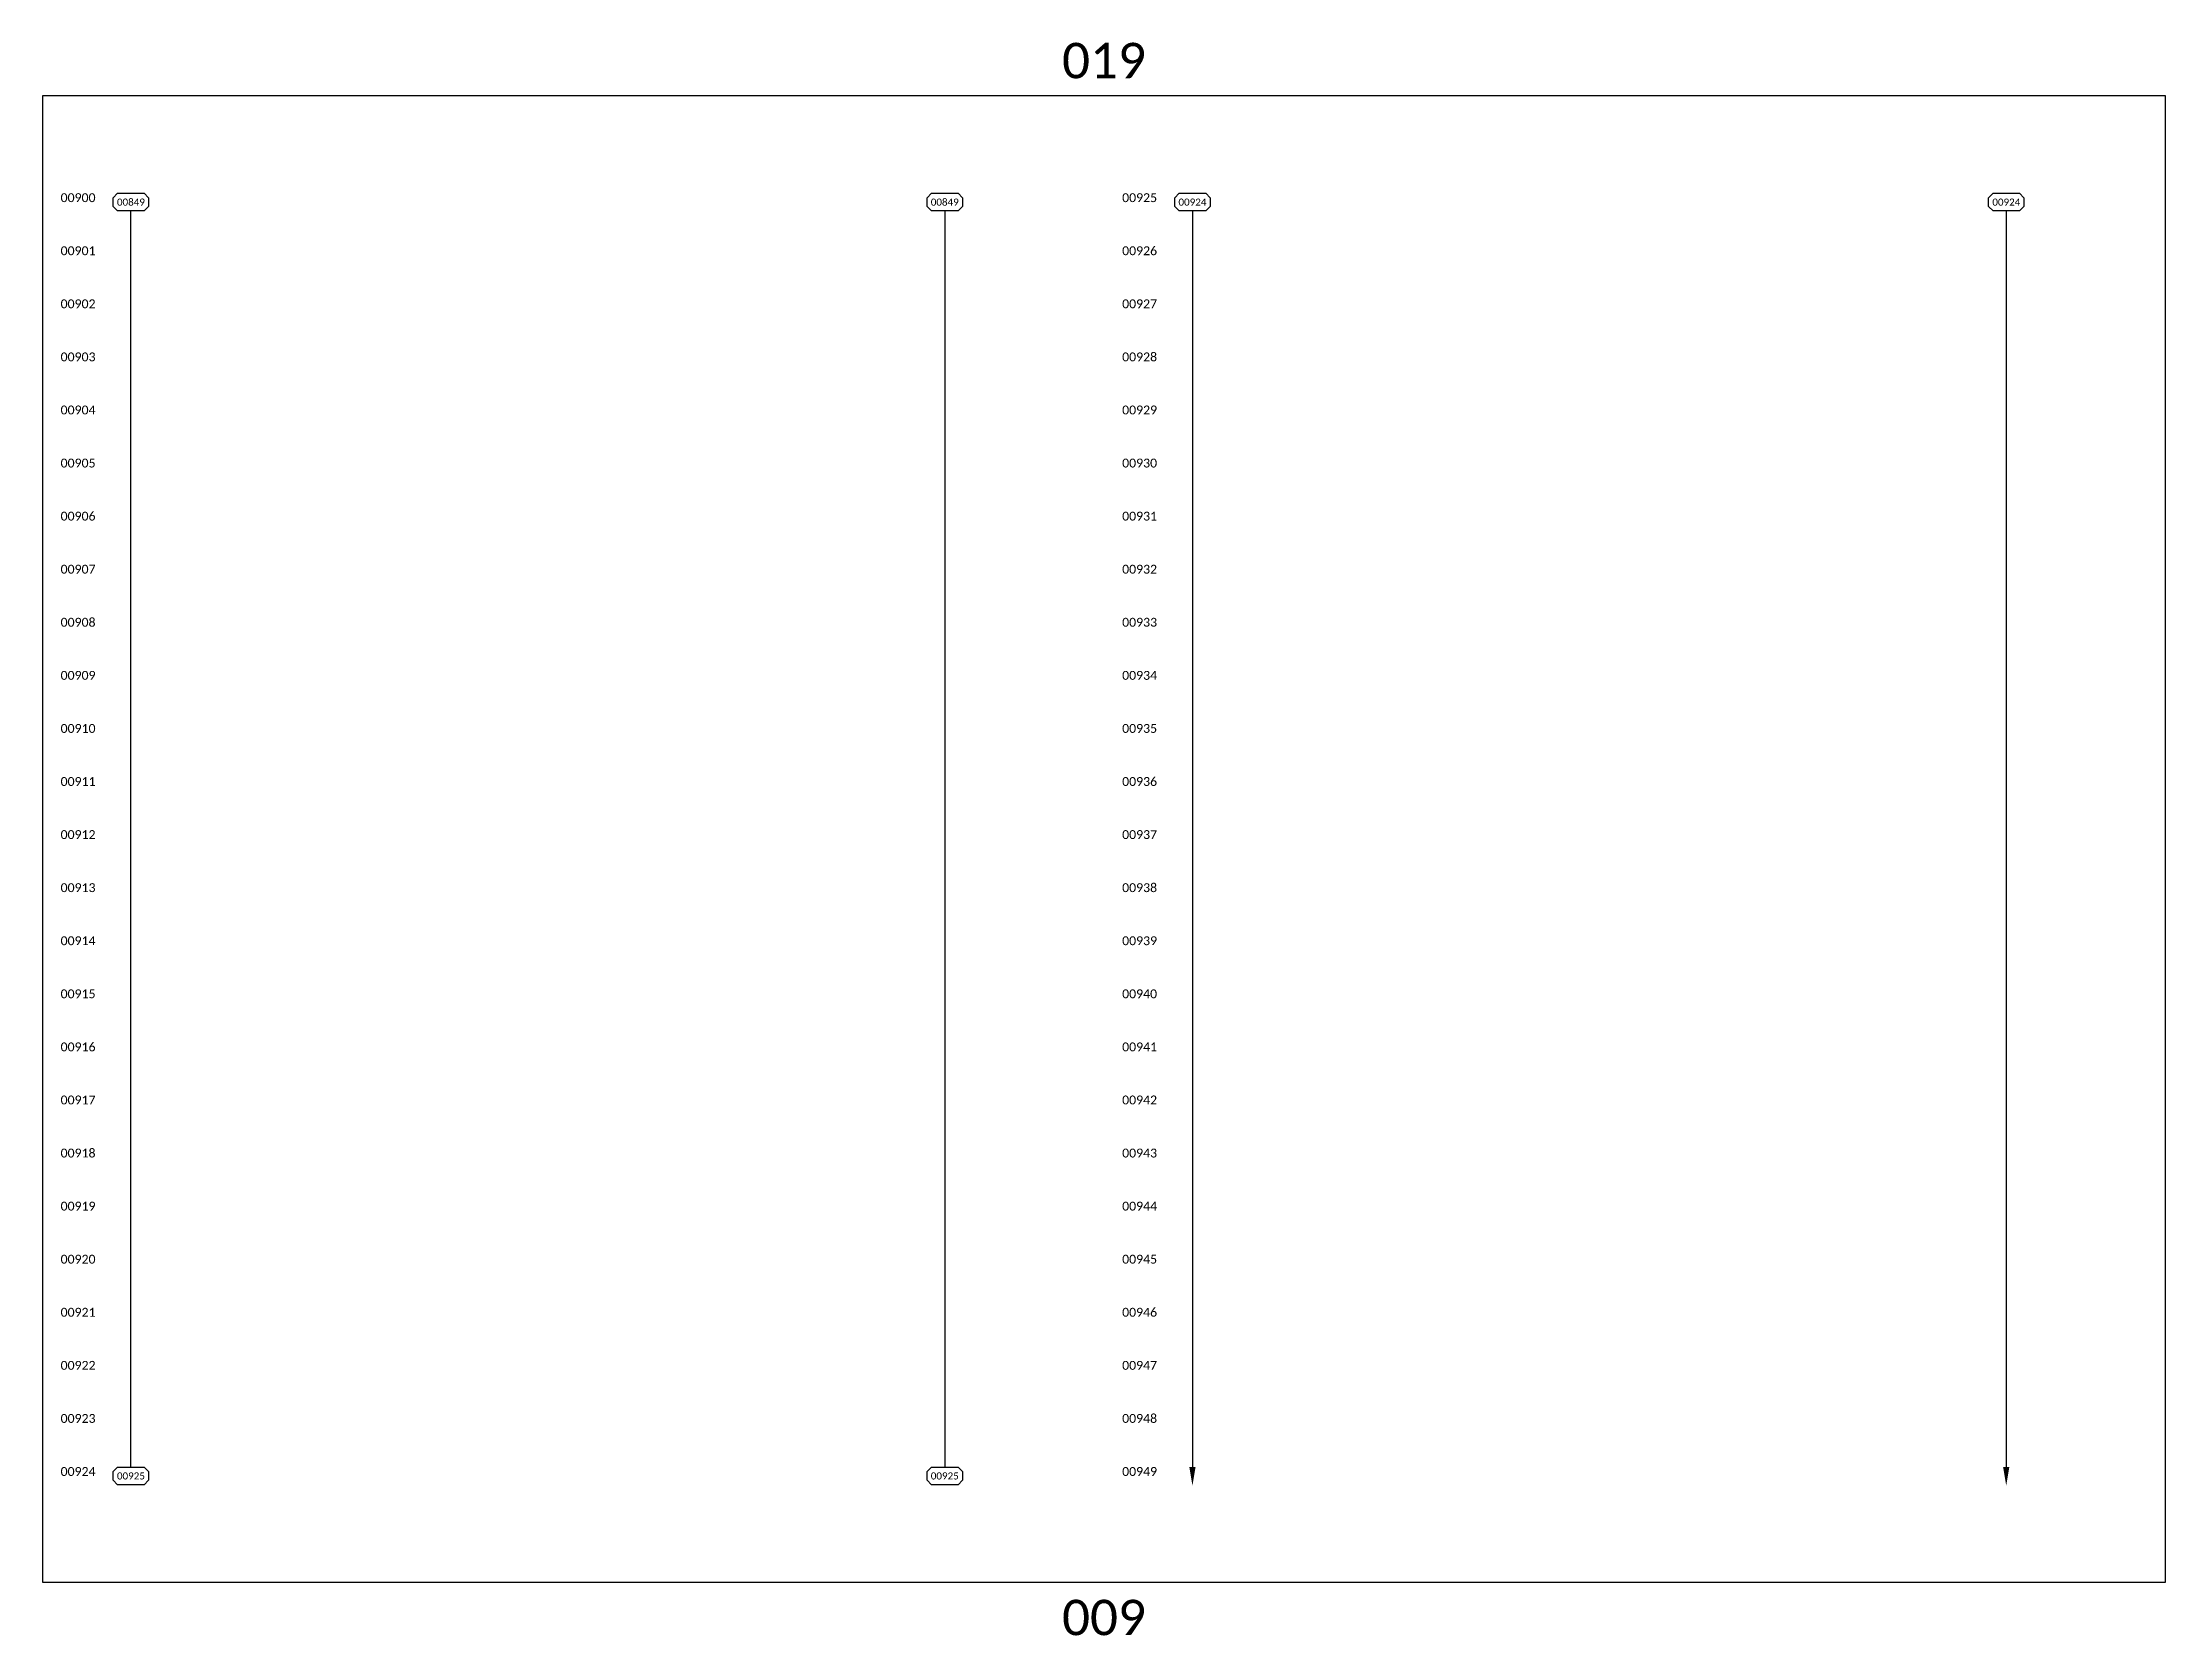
# Model space of a CAD drawing. Header units: inches. Extents: x 0 to 316, y -1 to 150.
# Drawn here: x 279 to 309, y -0.76 to 21.76 of the extents above; entities that cross this region are included whole.
import ezdxf
from ezdxf.enums import TextEntityAlignment as Align

# ---------------------------------------------------------------- set-up
doc = ezdxf.new("R2010")
doc.units = ezdxf.units.IN
doc.header["$MEASUREMENT"] = 0
doc.styles.add('Calibri', font='calibri.ttf')

msp = doc.modelspace()

# ---------------------------------------------------------------- texts
at = {"style": 'Calibri'}
for s, p in [('019', (294, 21.5)), ('009', (294, -0.5))]:
    msp.add_text(s, height=0.5, dxfattribs=at).set_placement(p, align=Align.MIDDLE_CENTER)
for s, p in [('00900', (279.75, 19.5)), ('00925', (294.75, 19.5)), ('00901', (279.75, 18.75)), ('00926', (294.75, 18.75)), ('00902', (279.75, 18)), ('00927', (294.75, 18)), ('00903', (279.75, 17.25)), ('00928', (294.75, 17.25)), ('00904', (279.75, 16.5)), ('00929', (294.75, 16.5)), ('00905', (279.75, 15.75)), ('00930', (294.75, 15.75)), ('00906', (279.75, 15)), ('00931', (294.75, 15)), ('00907', (279.75, 14.25)), ('00932', (294.75, 14.25)), ('00908', (279.75, 13.5)), ('00933', (294.75, 13.5)), ('00909', (279.75, 12.75)), ('00934', (294.75, 12.75)), ('00910', (279.75, 12)), ('00935', (294.75, 12)), ('00911', (279.75, 11.25)), ('00936', (294.75, 11.25)), ('00912', (279.75, 10.5)), ('00937', (294.75, 10.5)), ('00913', (279.75, 9.75)), ('00938', (294.75, 9.75)), ('00914', (279.75, 9)), ('00939', (294.75, 9)), ('00915', (279.75, 8.25)), ('00940', (294.75, 8.25)), ('00916', (279.75, 7.5)), ('00941', (294.75, 7.5)), ('00917', (279.75, 6.75)), ('00942', (294.75, 6.75)), ('00918', (279.75, 6)), ('00943', (294.75, 6)), ('00919', (279.75, 5.25)), ('00944', (294.75, 5.25)), ('00920', (279.75, 4.5)), ('00945', (294.75, 4.5)), ('00921', (279.75, 3.75)), ('00946', (294.75, 3.75)), ('00922', (279.75, 3)), ('00947', (294.75, 3)), ('00923', (279.75, 2.25)), ('00948', (294.75, 2.25)), ('00924', (279.75, 1.5)), ('00949', (294.75, 1.5))]:
    msp.add_text(s, height=0.125, dxfattribs=at).set_placement(p, align=Align.RIGHT)

# ---------------------------------------------------------------- blocks, each defined once
blk = doc.blocks.new('ARROW')
at = {"color": 2, "linetype": 'Continuous'}
blk.add_solid([(-0.525, 0.0875), (-0.525, -0.0875), (0, 0)], dxfattribs=at)
blk = doc.blocks.new('REF')
at = {"color": 2}
for p, q in [((0, 0.062), (0.062, 0.125)), ((0, -0.062), (0, 0.062)), ((0.062, 0.125), (0.438, 0.125)), ((0.438, 0.125), (0.5, 0.062)), ((0.5, 0.062), (0.5, -0.062)), ((0.062, -0.125), (0, -0.062)), ((0.438, -0.125), (0.062, -0.125)), ((0.5, -0.062), (0.438, -0.125))]:
    blk.add_line(p, q, dxfattribs=at)
at = {"color": 3, "style": 'Calibri'}
blk.add_attdef('XXXXX', text='', height=0.1, dxfattribs=at).set_placement((0.25, -0.05), align=Align.CENTER)

# ---------------------------------------------------------------- linework, layer by layer
at = {"color": 1, "linetype": 'Continuous'}
msp.add_line((280.25, 1.625), (280.25, 19.375), dxfattribs=at)
at = {"color": 7}
for p, q in [((291.75, 19.375), (291.74904, 1.625)), ((306.74904, 19.375), (306.74904, 1.625))]:
    msp.add_line(p, q, dxfattribs=at)
at = {"color": 1}
msp.add_line((295.25, 19.375), (295.25, 1.625), dxfattribs=at)
at = {"ltscale": 0.25}
msp.add_lwpolyline([(279, 0), (309, 0), (309, 21), (279, 21)], close=True, dxfattribs=at)

# ---------------------------------------------------------------- block references
for p, values in [((280, 19.5), {'XXXXX': '00849'}), ((291.5, 19.5), {'XXXXX': '00849'}), ((295, 19.5), {'XXXXX': '00924'}), ((306.5, 19.5), {'XXXXX': '00924'}), ((280, 1.5), {'XXXXX': '00925'}), ((291.5, 1.5), {'XXXXX': '00925'})]:
    msp.add_blockref('REF', p).add_auto_attribs(values)
at = {"xscale": -0.5, "yscale": 0.5, "zscale": 0.5, "rotation": 90}
for p in [(295.25, 1.3625), (306.74904, 1.3625)]:
    msp.add_blockref('ARROW', p, dxfattribs=at)

msp.set_redraw_order([(e.dxf.handle, doc.entitydb.next_handle()) for e in msp.query("TEXT MTEXT ATTDEF DIMENSION ARC_DIMENSION")])  # texts and dimensions are drawn at this point

doc.saveas('drawing.dxf')
